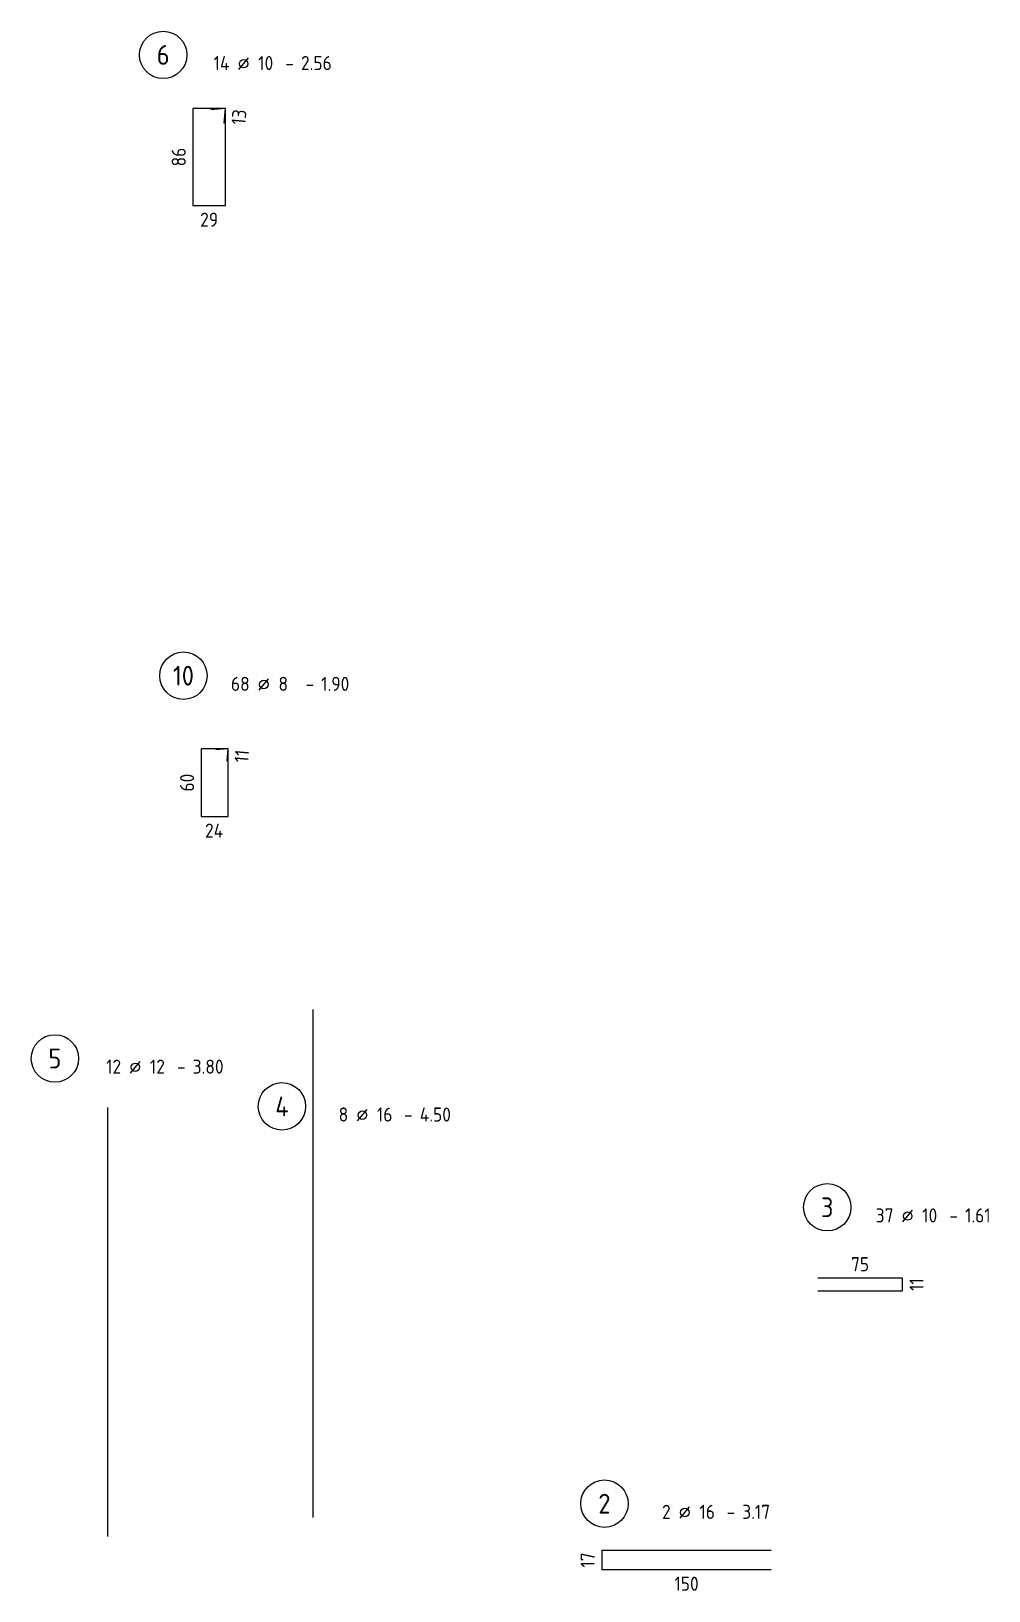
# Model space of a CAD drawing. Extents: x 21.6 to 105.5, y -19 to 78.7.
# Drawn here: x 96.97 to 105.45, y -10.86 to 2.95 of the extents above; entities that cross this region are included whole.
import ezdxf
from ezdxf.enums import TextEntityAlignment as Align

# ---------------------------------------------------------------- set-up
doc = ezdxf.new("R2010")
doc.units = 0
doc.header["$LTSCALE"] = 0.5
doc.linetypes.add('AUSGEZOGEN', pattern=[1000.01, 1000, 0.01])
doc.layers.add('RND', color=7, linetype='Continuous')
doc.styles.add('txt', font='isocp.shx')

msp = doc.modelspace()

# ---------------------------------------------------------------- texts
at = {"layer": 'RND', "color": 7, "linetype": 'AUSGEZOGEN', "style": 'txt'}
for s, rotation, p in [('13', 84.99986, (98.8114, 2.19)), ('86', 90, (98.2776, 1.8357)), ('11', 84.99986, (98.8364, -3.471)), ('60', 90, (98.3517, -3.7053)), ('11', 90, (104.8129, -8.1509)), ('17', 90, (101.901, -10.5911))]:
    msp.add_text(s, height=0.125, rotation=rotation, dxfattribs=at).set_placement(p, align=Align.MIDDLE)
for s, p in [('29', (98.5476, 1.2807)), ('24', (98.5917, -4.1303)), ('75', (104.3129, -7.9709)), ('150', (102.776, -10.8011))]:
    msp.add_text(s, height=0.125, dxfattribs=at).set_placement(p, align=Align.MIDDLE)

# ---------------------------------------------------------------- blocks, each defined once
blk = doc.blocks.new('RND_AUSZ')
at = {"layer": 'RND', "color": 7, "linetype": 'Continuous'}
blk.add_line((1.341, 0.262), (1.509, 0.466), dxfattribs=at)
at = {"layer": 'RND', "color": 1, "linetype": 'Continuous'}
blk.add_circle((0, 0.52), 0.42, dxfattribs=at)
at = {"layer": 'RND', "color": 7, "linetype": 'Continuous'}
blk.add_circle((1.425, 0.364), 0.075, dxfattribs=at)
at = {"layer": 'RND', "color": 7, "linetype": 'Continuous', "style": 'txt'}
blk.add_text('-', height=0.25, dxfattribs=at).set_placement((2.163, 0.25))
at = {"layer": 'RND', "color": 1, "linetype": 'Continuous', "style": 'txt'}
blk.add_attdef('POS', text='', height=0.35, dxfattribs=at).set_placement((0, 0.52), align=Align.MIDDLE)
at = {"layer": 'RND', "color": 7, "linetype": 'Continuous', "style": 'txt'}
for tag, p in [('WIEOFT', (-0.536, 0.25)), ('STK', (1.174, 0.25))]:
    blk.add_attdef(tag, text='', height=0.25, dxfattribs=at).set_placement(p, align=Align.RIGHT)
for tag, p in [('DS', (1.683, 0.25)), ('LANG', (2.441, 0.25)), ('TEXT', (3.669, 0.25))]:
    blk.add_attdef(tag, p, '', height=0.25, dxfattribs=at)

# ---------------------------------------------------------------- linework, layer by layer
at = {"layer": 'RND', "color": 1, "linetype": 'AUSGEZOGEN'}
for points in [[(98.6812, 2.1362), (98.6926, 2.2657), (98.4026, 2.2657), (98.4026, 1.4057), (98.6926, 1.4057), (98.6926, 2.2657), (98.5631, 2.2544)], [(98.7071, -3.5149), (98.7167, -3.4053), (98.4767, -3.4053), (98.4767, -4.0053), (98.7167, -4.0053), (98.7167, -3.4053), (98.6071, -3.4149)], [(99.4675, -10.2154), (99.4675, -5.7154)], [(97.6488, -10.3821), (97.6488, -6.5821)], [(103.9379, -8.2059), (104.6879, -8.2059), (104.6879, -8.0959), (103.9379, -8.0959)], [(103.526, -10.5061), (102.026, -10.5061), (102.026, -10.6761), (103.526, -10.6761)]]:
    msp.add_lwpolyline(points, dxfattribs=at)

# ---------------------------------------------------------------- block references
at = {"layer": 'RND', "color": 7, "linetype": 'AUSGEZOGEN', "xscale": 0.5, "yscale": 0.5, "zscale": 0.5}
for p, values in [((98.1405, 2.4805), {'POS': '6', 'STK': '14', 'DS': '10', 'LANG': '2.56'}), ((98.3196, -3.0181), {'POS': '10', 'STK': '68', 'DS': '8', 'LANG': '1.90'}), ((104.0221, -7.7262), {'POS': '3', 'STK': '37', 'DS': '10', 'LANG': '1.61'}), ((102.0488, -10.3518), {'POS': '2', 'STK': '2', 'DS': '16', 'LANG': '3.17'})]:
    msp.add_blockref('RND_AUSZ', p, dxfattribs=at).add_auto_attribs(values)
at = {"layer": 'RND', "color": 1, "linetype": 'AUSGEZOGEN', "xscale": 0.5, "yscale": 0.5, "zscale": 0.5}
for p, values in [((97.181, -6.4085), {'POS': '5', 'STK': '12', 'DS': '12', 'LANG': '3.80'}), ((99.1922, -6.8327), {'POS': '4', 'STK': '8', 'DS': '16', 'LANG': '4.50'})]:
    msp.add_blockref('RND_AUSZ', p, dxfattribs=at).add_auto_attribs(values)

msp.set_redraw_order([(e.dxf.handle, doc.entitydb.next_handle()) for e in msp.query("TEXT MTEXT ATTDEF DIMENSION ARC_DIMENSION")])  # texts and dimensions are drawn at this point

doc.saveas('drawing.dxf')
